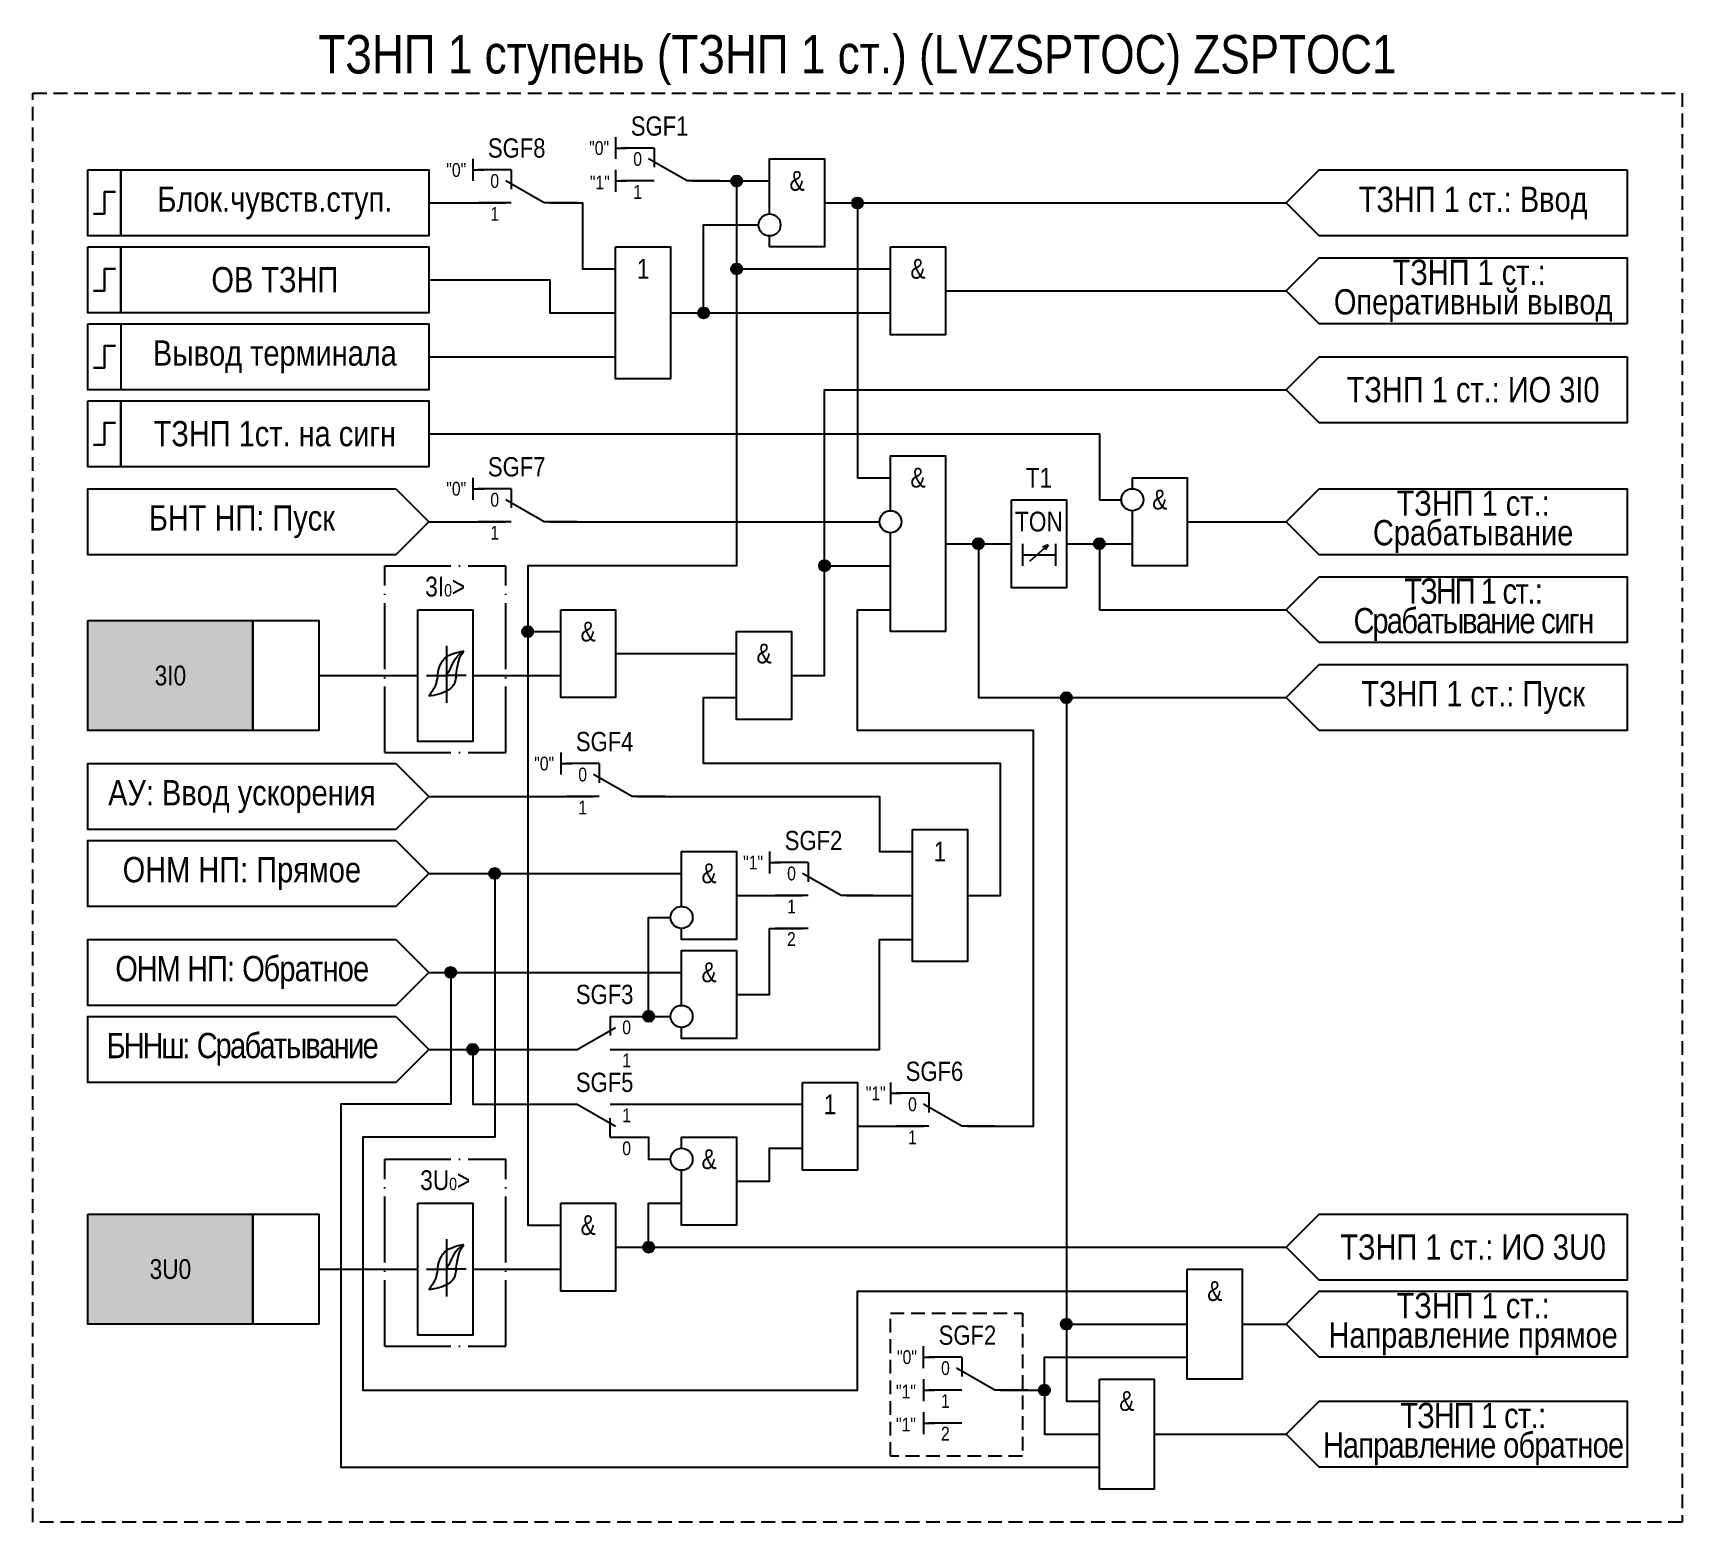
# Model space of a CAD drawing. Header units: millimetres. Extents: x -57 to 2715, y -449 to 291.
# Drawn here: x 568 to 718, y 156 to 291.5 of the extents above; entities that cross this region are included whole.
import ezdxf
from ezdxf.enums import TextEntityAlignment as Align

# ---------------------------------------------------------------- set-up
doc = ezdxf.new("R2010")
doc.units = ezdxf.units.MM
doc.linetypes.add('ACAD_ISO04W100', pattern=[30, 24, -3, 0, -3])
doc.linetypes.add('штриховая2', pattern=[0.375, 0.25, -0.125])
doc.layers.add('TEXT', color=7, linetype='Continuous', lineweight=25)
doc.layers.add('Основная', color=7, linetype='Continuous')
doc.styles.add('1.8_Gost_RD', font='ARIALN.TTF', dxfattribs={"height": 1.8})
doc.styles.add('2.5_Gost_RD', font='ARIALN.TTF', dxfattribs={"height": 2.5})
doc.styles.add('3.5_Gost_RD', font='ARIALN.TTF', dxfattribs={"height": 3.5})
doc.styles.add('Вывод', font='ARIALN.TTF', dxfattribs={"height": 2.5})
doc.styles.add('Компонент', font='ARIALN.TTF', dxfattribs={"height": 3.5})

msp = doc.modelspace()

# ---------------------------------------------------------------- texts
at = {"color": 30, "ltscale": 100, "insert": (643, 289), "char_height": 3.5, "width": 150, "attachment_point": 5, "style": '3.5_Gost_RD'}
msp.add_mtext('ТЗНП 1 ступень (ТЗНП 1 ст.) (LVZSPTOC) {\\C6;ZSPTOC1}', dxfattribs=at)
at = {"ltscale": 100}
for s, insert, char_height, width, attachment_point, style in [('"1"', (618.6545, 278.4962), 1.25, 2, 1, '3.5_Gost_RD'), ('&', (637.5, 278), 1.8, 5, 5, '2.5_Gost_RD'), ('1', (623.5, 270), 1.8, 5, 5, '2.5_Gost_RD'), ('&', (648.5, 270), 1.8, 5, 5, '2.5_Gost_RD'), ('&', (648.5, 251), 1.8, 5, 5, '2.5_Gost_RD'), ('T1', (659.5, 251), 1.8, 5, 5, '2.5_Gost_RD'), ('&', (670.5, 249), 1.8, 5, 5, '2.5_Gost_RD'), ('\\pxsm0.7,t11;БНТ НП: Пуск', (587, 247), 2.3, 28, 5, '2.5_Gost_RD'), ('TON', (659.5, 247), 1.8, 5, 5, '2.5_Gost_RD'), ('\\pxqc;3I{\\A1;\\H0.62222x;\\S^ 0;}>', (600, 242), 1.8, 11, 1, '1.8_Gost_RD'), ('&', (618.5, 237), 1.8, 5, 5, '2.5_Gost_RD'), ('&', (634.5, 235), 1.8, 5, 5, '2.5_Gost_RD'), ('3I0', (580.5, 233), 1.8, 15, 5, '1.8_Gost_RD'), ('1', (650.5, 217), 1.8, 5, 5, '2.5_Gost_RD'), ('&', (629.5, 215), 1.8, 5, 5, '2.5_Gost_RD'), ('2', (636.5907, 209.6607), 1.25, 2, 1, '3.5_Gost_RD'), ('&', (629.5, 206), 1.8, 5, 5, '2.5_Gost_RD'), ('1', (640.5, 194), 1.8, 5, 5, '2.5_Gost_RD'), ('&', (629.5, 189), 1.8, 5, 5, '2.5_Gost_RD'), ('\\pxqc;3U{\\A1;\\H0.62222x;\\S^ 0;}>', (600, 188), 1.8, 11, 1, '1.8_Gost_RD'), ('&', (618.5, 183), 1.8, 5, 5, '2.5_Gost_RD'), ('3U0', (580.5, 179), 1.8, 15, 5, '1.8_Gost_RD'), ('&', (675.5, 177), 1.8, 5, 5, '2.5_Gost_RD'), ('"1"', (646.5, 168.4962), 1.25, 2, 1, '3.5_Gost_RD'), ('&', (667.5, 167), 1.8, 5, 5, '2.5_Gost_RD'), ('"1"', (646.5, 165.4962), 1.25, 2, 1, '3.5_Gost_RD'), ('2', (650.5907, 164.6607), 1.25, 2, 1, '3.5_Gost_RD')]:
    msp.add_mtext(s, dxfattribs=dict(at, insert=insert, char_height=char_height, width=width, attachment_point=attachment_point, style=style))
at = {"layer": 'TEXT', "ltscale": 100, "char_height": 2.3, "width": 28, "attachment_point": 5, "style": '2.5_Gost_RD'}
for s, insert in [('\\pxsm0.7;ТЗНП 1 ст.: Ввод', (699, 276)), ('\\pxsm0.7;ТЗНП 1 ст.:  Оперативный вывод', (699, 268)), ('\\pxsm0.7;ТЗНП 1 ст.: ИО 3I0', (699, 259)), ('\\pxsm0.7;ТЗНП 1 ст.: Срабатывание', (699, 247)), ('\\pxsm0.7;{\\T0.9;ТЗНП 1 ст.: Срабатывание сигн}', (699, 239)), ('\\pxsm0.7;ТЗНП 1 ст.: Пуск', (699, 231)), ('\\pxsm0.7;АУ: Ввод ускорения', (587, 222)), ('\\pxsm0.7;ОНМ НП: Прямое', (587, 215)), ('\\pxsm0.7;{\\T0.95;ОНМ НП: Обратное}', (587, 206)), ('\\pxsm0.7;{\\T0.9;БННш: Срабатывание}', (587, 199)), ('\\pxsm0.7;ТЗНП 1 ст.: ИО 3U0', (699, 181)), ('\\pxsm0.7;ТЗНП 1 ст.: Направление прямое', (699, 174)), ('\\pxsm0.7;{\\T0.95;ТЗНП 1 ст.: Направление обратное}', (699, 164))]:
    msp.add_mtext(s, dxfattribs=dict(at, insert=insert))
at = {"layer": 'TEXT', "color": 0, "ltscale": 100, "char_height": 2.3, "width": 28, "attachment_point": 5, "style": '2.5_Gost_RD'}
for s, insert in [('\\pxsm0.7;{\\C256;Блок.чувств.ступ.}', (590, 276)), ('\\pxsm0.7;{\\C256;ОВ ТЗНП}', (590, 269)), ('\\pxsm0.7;{\\C256;Вывод терминала}', (590, 262)), ('{\\C256;ТЗНП 1ст. на сигн}', (590, 255))]:
    msp.add_mtext(s, dxfattribs=dict(at, insert=insert))

# ---------------------------------------------------------------- blocks, each defined once
blk = doc.blocks.new('*U70')
at = {"layer": 'Основная', "linetype": 'ACAD_ISO04W100', "ltscale": 0.25}
for p, q in [((0, 0), (11, 0)), ((0, -17), (0, 0)), ((11, -17), (11, 0)), ((0, -17), (11, -17))]:
    blk.add_line(p, q, dxfattribs=at)
at = {"layer": 'Основная', "style": 'Компонент'}
blk.add_attdef('ОУ', text='', height=3.5, dxfattribs=at).set_placement((11, 0), align=Align.MIDDLE_CENTER)
blk = doc.blocks.new('*U80')
at = {"layer": 'Основная', "color": 0}
blk.add_line((0, 0), (7, 4), dxfattribs=at)
at = {"layer": 'Основная', "ltscale": 0.35}
blk.add_line((6, 6), (6, 2.5), dxfattribs=at)
blk = doc.blocks.new('*U92')
at = {"layer": 'Основная', "color": 0}
for p, q in [((-3, 6), (-9, 6)), ((-3, 0), (-9, 0)), ((9, 0), (3, 0))]:
    blk.add_line(p, q, dxfattribs=at)
at = {"layer": 'Основная', "color": 0, "ltscale": 0.25, "xscale": -1}
blk.add_blockref('*U80', (3, 0), dxfattribs=at)
at = {"layer": 'Основная'}
for tag, height, style, p in [('ОУ', 3.5, 'Компонент', (-2, 10)), ('В1', 2.5, 'Вывод', (-13, 6)), ('В2', 2.5, 'Вывод', (-6, 4)), ('В3', 2.5, 'Вывод', (-6, -2))]:
    blk.add_attdef(tag, text='', height=height, dxfattribs=dict(at, style=style)).set_placement(p, align=Align.MIDDLE_CENTER)
blk = doc.blocks.new('Точка')
at = {"ltscale": 100}
h = blk.add_hatch(color=256, dxfattribs=at)
h.dxf.hatch_style = 1
edge = h.paths.add_edge_path()
edge.add_arc((0, 0), 0.5, 0, 360)
blk.add_circle((0, 0), 0.5, dxfattribs=at)
blk = doc.blocks.new('*U95')
at = {"layer": 'Основная', "color": 0}
for p, q in [((3, 6), (9, 6)), ((-9, 0), (-3, 0)), ((3, 0), (9, 0))]:
    blk.add_line(p, q, dxfattribs=at)
at = {"layer": 'Основная', "color": 0, "ltscale": 0.25}
blk.add_blockref('*U80', (-3, 0), dxfattribs=at)
at = {"layer": 'Основная'}
for tag, height, style, p in [('В2', 2.5, 'Вывод', (6, 8)), ('В1', 2.5, 'Вывод', (14, 6)), ('В3', 2.5, 'Вывод', (6, 2)), ('ОУ', 3.5, 'Компонент', (2, -4))]:
    blk.add_attdef(tag, text='', height=height, dxfattribs=dict(at, style=style)).set_placement(p, align=Align.MIDDLE_CENTER)
blk = doc.blocks.new('*U94')
at = {"layer": 'Основная', "color": 0}
for p, q in [((-3, 6), (-9, 6)), ((-3, 0), (-9, 0)), ((9, 0), (3, 0))]:
    blk.add_line(p, q, dxfattribs=at)
at = {"layer": 'Основная', "color": 0, "ltscale": 0.25, "xscale": -1}
blk.add_blockref('*U80', (3, 0), dxfattribs=at)
at = {"layer": 'Основная'}
for tag, height, style, p in [('ОУ', 3.5, 'Компонент', (-2, 10)), ('В1', 2.5, 'Вывод', (-12.69, 6)), ('В2', 2.5, 'Вывод', (-6, 4)), ('В3', 2.5, 'Вывод', (-6, -2))]:
    blk.add_attdef(tag, text='', height=height, dxfattribs=dict(at, style=style)).set_placement(p, align=Align.MIDDLE_CENTER)
blk = doc.blocks.new('*U93')
at = {"layer": 'Основная', "color": 0}
for p, q in [((3, 6), (9, 6)), ((-9, 0), (-3, 0)), ((3, 0), (9, 0))]:
    blk.add_line(p, q, dxfattribs=at)
at = {"layer": 'Основная', "color": 0, "ltscale": 0.25}
blk.add_blockref('*U80', (-3, 0), dxfattribs=at)
at = {"layer": 'Основная'}
for tag, height, style, p in [('ОУ', 3.5, 'Компонент', (2, 10)), ('В1', 2.5, 'Вывод', (13, 6)), ('В2', 2.5, 'Вывод', (6, 4)), ('В3', 2.5, 'Вывод', (6, -2))]:
    blk.add_attdef(tag, text='', height=height, dxfattribs=dict(at, style=style)).set_placement(p, align=Align.MIDDLE_CENTER)

# ---------------------------------------------------------------- hatches: boundary and pattern name
at = {"ltscale": 100, "true_color": 0xef8637}
h = msp.add_hatch(color=30, dxfattribs=at)
h.dxf.hatch_style = 1
h.paths.add_polyline_path([(573, 238), (588, 238), (588, 228), (573, 228)])
h = msp.add_hatch(color=30, dxfattribs=at)
h.dxf.hatch_style = 1
h.paths.add_polyline_path([(573, 184), (588, 184), (588, 174), (573, 174)])

# ---------------------------------------------------------------- linework, layer by layer
at = {"ltscale": 100}
for p, q in [((621, 282), (621, 280)), ((621, 281), (622, 281)), ((608, 280), (608, 278)), ((608, 279), (609, 279)), ((621, 279), (621, 277)), ((621, 278), (622, 278)), ((608, 251), (608, 249)), ((608, 250), (609, 250)), ((658.6716, 243.4146), (660.3426, 244.9005)), ((660.3426, 244.9005), (659.8206, 244.6777)), ((660.3426, 244.9005), (660.0758, 244.4341)), ((603.7865, 233.0009), (605.6014, 233.0009)), ((607.4163, 233.0028), (605.6014, 233.0009)), ((616, 226), (616, 224)), ((616, 225), (617, 225)), ((635, 217), (635, 215)), ((635, 216), (636, 216)), ((638.5, 210), (635.5, 210)), ((646, 196), (646, 194)), ((646, 195), (647, 195)), ((603.7865, 179.0009), (605.6014, 179.0009)), ((607.4163, 179.0028), (605.6014, 179.0009)), ((649, 170), (649, 172)), ((649, 171), (650, 171)), ((649, 169), (649, 167)), ((649, 168), (650, 168)), ((649, 166), (649, 164)), ((649, 165), (650, 165)), ((652.5, 165), (649.5, 165))]:
    msp.add_line(p, q, dxfattribs=at)
for p, q in [((605.6, 235.72), (605.6, 230.52)), ((605.6, 181.72), (605.6, 176.52))]:
    msp.add_line(p, q)
at = {"linetype": 'штриховая2', "ltscale": 5}
for points in [[(568, 286), (718, 286), (718, 156), (568, 156)], [(646, 175), (658, 175), (658, 162), (646, 162)]]:
    msp.add_lwpolyline(points, close=True, dxfattribs=at)
at = {"ltscale": 100}
for points in [[(573, 279), (576, 279), (576, 273), (573, 273)], [(576, 279), (604, 279), (604, 273), (576, 273)], [(713, 279), (713, 273), (685, 273), (682, 276), (685, 279)], [(573, 272), (576, 272), (576, 266), (573, 266)], [(576, 272), (604, 272), (604, 266), (576, 266)], [(621, 272), (626, 272), (626, 260), (621, 260)], [(646, 272), (651, 272), (651, 264), (646, 264)], [(713, 265), (685, 265), (682, 268), (685, 271), (713, 271)], [(573, 265), (576, 265), (576, 259), (573, 259)], [(573, 265), (604, 265), (604, 259), (573, 259)], [(713, 262), (713, 256), (685, 256), (682, 259), (685, 262)], [(573, 258), (576, 258), (576, 252), (573, 252)], [(576, 258), (604, 258), (604, 252), (576, 252)], [(601, 250), (604, 247), (601, 244), (573, 244), (573, 250)], [(657, 249), (662, 249), (662, 241), (657, 241)], [(682, 247), (685, 250), (713, 250), (713, 244), (685, 244)], [(682, 239), (685, 242), (713, 242), (713, 236), (685, 236)], [(603, 239), (608, 239), (608, 227), (603, 227)], [(616, 239), (621, 239), (621, 231), (616, 231)], [(573, 238), (588, 238), (588, 228), (573, 228)], [(588, 238), (594, 238), (594, 228), (588, 228)], [(632, 237), (637, 237), (637, 229), (632, 229)], [(682, 231), (685, 234), (713, 234), (713, 228), (685, 228)], [(601, 225), (604, 222), (601, 219), (573, 219), (573, 225)], [(648, 219), (653, 219), (653, 207), (648, 207)], [(601, 218), (604, 215), (601, 212), (573, 212), (573, 218)], [(601, 209), (604, 206), (601, 203), (573, 203), (573, 209)], [(601, 202), (604, 199), (601, 196), (573, 196), (573, 202)], [(638, 196), (643, 196), (643, 188), (638, 188)], [(603, 185), (608, 185), (608, 173), (603, 173)], [(616, 185), (621, 185), (621, 177), (616, 177)], [(573, 184), (588, 184), (588, 174), (573, 174)], [(588, 184), (594, 184), (594, 174), (588, 174)], [(713, 184), (713, 178), (685, 178), (682, 181), (685, 184)], [(673, 179), (678, 179), (678, 169), (673, 169)], [(713, 177), (713, 171), (685, 171), (682, 174), (685, 177)], [(665, 169), (670, 169), (670, 159), (665, 159)], [(682, 164), (685, 167), (713, 167), (713, 161), (685, 161)]]:
    msp.add_lwpolyline(points, close=True, dxfattribs=at)
for points in [[(635, 275), (635, 280), (640, 280), (640, 272), (635, 272), (635, 273)], [(628, 278), (632, 278), (632, 243), (613, 243), (613, 237), (616, 237)], [(628, 278), (632, 278), (632, 243), (613, 243), (613, 183), (616, 183)], [(628, 278), (635, 278)], [(628, 278), (632, 278), (632, 270), (646, 270)], [(604, 276), (611, 276)], [(615, 276), (618, 276), (618, 270), (621, 270)], [(640, 276), (682, 276)], [(640, 276), (643, 276), (643, 251), (646, 251)], [(626, 266), (629, 266), (629, 274), (634, 274)], [(604, 269), (615, 269), (615, 266), (621, 266)], [(651, 268), (682, 268)], [(626, 266), (646, 266)], [(604, 262), (621, 262)], [(637, 233), (640, 233), (640, 259), (682, 259)], [(604, 255), (665, 255), (665, 249), (667, 249)], [(646, 248), (646, 253), (651, 253), (651, 237), (646, 237), (646, 246)], [(668, 250), (668, 251), (673, 251), (673, 243), (668, 243), (668, 248)], [(604, 247), (611, 247)], [(615, 247), (645, 247)], [(673, 247), (682, 247)], [(651, 245), (654, 245), (654, 231), (662, 231), (662, 174), (673, 174)], [(651, 245), (654, 245), (654, 231), (662, 231), (662, 167), (665, 167)], [(651, 245), (654, 245)], [(651, 245), (657, 245)], [(651, 245), (654, 245), (654, 231), (682, 231)], [(658, 245), (658, 243)], [(661, 245), (661, 243)], [(662, 245), (668, 245)], [(662, 245), (665, 245), (665, 239), (682, 239)], [(637, 233), (640, 233), (640, 243), (646, 243)], [(658, 244), (661, 244)], [(653, 192), (659, 192), (659, 228), (643, 228), (643, 239), (646, 239)], [(621, 235), (632, 235)], [(594, 233), (603, 233)], [(608, 233), (616, 233)], [(653, 213), (656, 213), (656, 225), (629, 225), (629, 231), (632, 231)], [(604, 222), (619, 222)], [(623, 222), (645, 222), (645, 217), (648, 217)], [(627, 212), (627, 217), (632, 217), (632, 209), (627, 209), (627, 210)], [(604, 215), (610, 215), (610, 191), (598, 191), (598, 168), (643, 168), (643, 177), (673, 177)], [(604, 215), (627, 215)], [(632, 213), (638, 213)], [(642, 213), (648, 213)], [(621, 202), (624, 202), (624, 211), (626, 211)], [(632, 204), (635, 204), (635, 210), (638, 210)], [(621, 199), (645, 199), (645, 209), (648, 209)], [(627, 203), (627, 208), (632, 208), (632, 200), (627, 200), (627, 201)], [(604, 206), (606, 206), (606, 194), (596, 194), (596, 161), (665, 161)], [(604, 206), (627, 206)], [(621, 202), (626, 202)], [(604, 199), (617, 199)], [(604, 199), (608, 199), (608, 194), (617, 194)], [(621, 194), (638, 194)], [(643, 192), (649, 192)], [(621, 191), (624, 191), (624, 189), (626, 189)], [(627, 190), (627, 191), (632, 191), (632, 183), (627, 183), (627, 188)], [(632, 187), (635, 187), (635, 190), (638, 190)], [(621, 181), (624, 181), (624, 185), (627, 185)], [(621, 181), (682, 181)], [(594, 179), (603, 179)], [(608, 179), (616, 179)], [(678, 174), (682, 174)], [(656, 168), (660, 168), (660, 171), (673, 171)], [(657, 168), (660, 168), (660, 164), (665, 164)], [(670, 164), (682, 164)]]:
    msp.add_lwpolyline(points, dxfattribs=at)
at = {"lineweight": 30, "ltscale": 100}
for points in [[(573.5, 275), (574.5, 275), (574.5, 277), (575.5, 277)], [(573.5, 268), (574.5, 268), (574.5, 270), (575.5, 270)], [(575.5, 263), (574.5, 263), (574.5, 261), (573.5, 261)], [(573.5, 254), (574.5, 254), (574.5, 256), (575.5, 256)]]:
    msp.add_lwpolyline(points, dxfattribs=at)
at = {"ltscale": 100}
for centre in [(635, 274), (668, 249), (646, 247), (627, 211), (627, 202), (627, 189)]:
    msp.add_circle(centre, 1, dxfattribs=at)
for points in [[(604.8, 232.92), (604.9527, 233.7081), (605.4415, 234.5439), (607.2, 235.257)], [(605.6014, 233.0009), (606, 233.72), (606.4669, 234.5973), (607.2, 235.257)], [(606.4795, 232.92), (606.6, 233.7081), (606.8118, 234.5439), (607.2, 235.257)], [(604.8, 232.92), (604.6, 232.1319), (604, 231.12)], [(606.4795, 232.92), (606.2473, 232.1319), (605.7586, 231.6696), (604, 231.12)], [(604.8, 178.92), (604.9527, 179.7081), (605.4415, 180.5439), (607.2, 181.257)], [(605.6014, 179.0009), (606, 179.72), (606.4669, 180.5973), (607.2, 181.257)], [(606.4795, 178.92), (606.6, 179.7081), (606.8118, 180.5439), (607.2, 181.257)], [(604.8, 178.92), (604.6, 178.1319), (604, 177.12)], [(606.4795, 178.92), (606.2473, 178.1319), (605.7586, 177.6696), (604, 177.12)]]:
    msp.add_spline(points, degree=3)

# ---------------------------------------------------------------- block references
for p in [(632, 278), (643, 276), (632, 270), (629, 266), (654, 245), (665, 245), (640, 243), (613, 237), (662, 231), (610, 215), (606, 206), (624, 202), (608, 199), (624, 181), (662, 174), (660, 168)]:
    msp.add_blockref('Точка', p, dxfattribs=at)
at = {"layer": 'Основная', "ltscale": 0.25, "xscale": 0.5, "yscale": 0.5, "zscale": 0.5}
for name, p, values in [('*U92', (626, 278), {'ОУ': 'SGF1', 'В1': '"0"', 'В2': '0', 'В3': '1'}), ('*U92', (613, 276), {'ОУ': 'SGF8', 'В1': '"0"', 'В2': '0', 'В3': '1'}), ('*U92', (613, 247), {'ОУ': 'SGF7', 'В1': '"0"', 'В2': '0', 'В3': '1'}), ('*U92', (621, 222), {'ОУ': 'SGF4', 'В1': '"0"', 'В2': '0', 'В3': '1'}), ('*U92', (640, 213), {'ОУ': 'SGF2', 'В1': '"1"', 'В2': '0', 'В3': '1'}), ('*U94', (651, 192), {'ОУ': 'SGF6', 'В1': '"1"', 'В2': '0', 'В3': '1'}), ('*U92', (654, 168), {'ОУ': 'SGF2', 'В1': '"0"', 'В2': '0', 'В3': '1'})]:
    msp.add_blockref(name, p, dxfattribs=at).add_auto_attribs(values)
at = {"layer": 'Основная', "ltscale": 0.25}
for p in [(600, 243), (600, 189)]:
    msp.add_blockref('*U70', p, dxfattribs=at)
ref = msp.add_blockref('*U93', (619, 199), dxfattribs=dict(at, xscale=0.5, yscale=0.5, zscale=0.5))
ref.add_attrib('ОУ', 'SGF3', dxfattribs={"height": 1.75, "style": 'Компонент'}).set_placement((620, 204), align=Align.MIDDLE_CENTER)
ref.add_attrib('В2', '0', dxfattribs={"height": 1.25, "style": 'Вывод'}).set_placement((622, 201), align=Align.MIDDLE_CENTER)
ref.add_attrib('В3', '1', dxfattribs={"height": 1.25, "style": 'Вывод'}).set_placement((622, 198), align=Align.MIDDLE_CENTER)
ref = msp.add_blockref('*U95', (619, 194), dxfattribs=dict(at, xscale=-0.5, yscale=0.5, zscale=0.5, rotation=180))
ref.add_attrib('ОУ', 'SGF5', dxfattribs={"height": 1.75, "style": 'Компонент'}).set_placement((620, 196), align=Align.MIDDLE_CENTER)
ref.add_attrib('В2', '0', dxfattribs={"height": 1.25, "style": 'Вывод'}).set_placement((622, 190), align=Align.MIDDLE_CENTER)
ref.add_attrib('В3', '1', dxfattribs={"height": 1.25, "style": 'Вывод'}).set_placement((622, 193), align=Align.MIDDLE_CENTER)

msp.set_redraw_order([(e.dxf.handle, doc.entitydb.next_handle()) for e in msp.query("TEXT MTEXT ATTDEF DIMENSION ARC_DIMENSION")])  # texts and dimensions are drawn at this point

doc.saveas('drawing.dxf')
